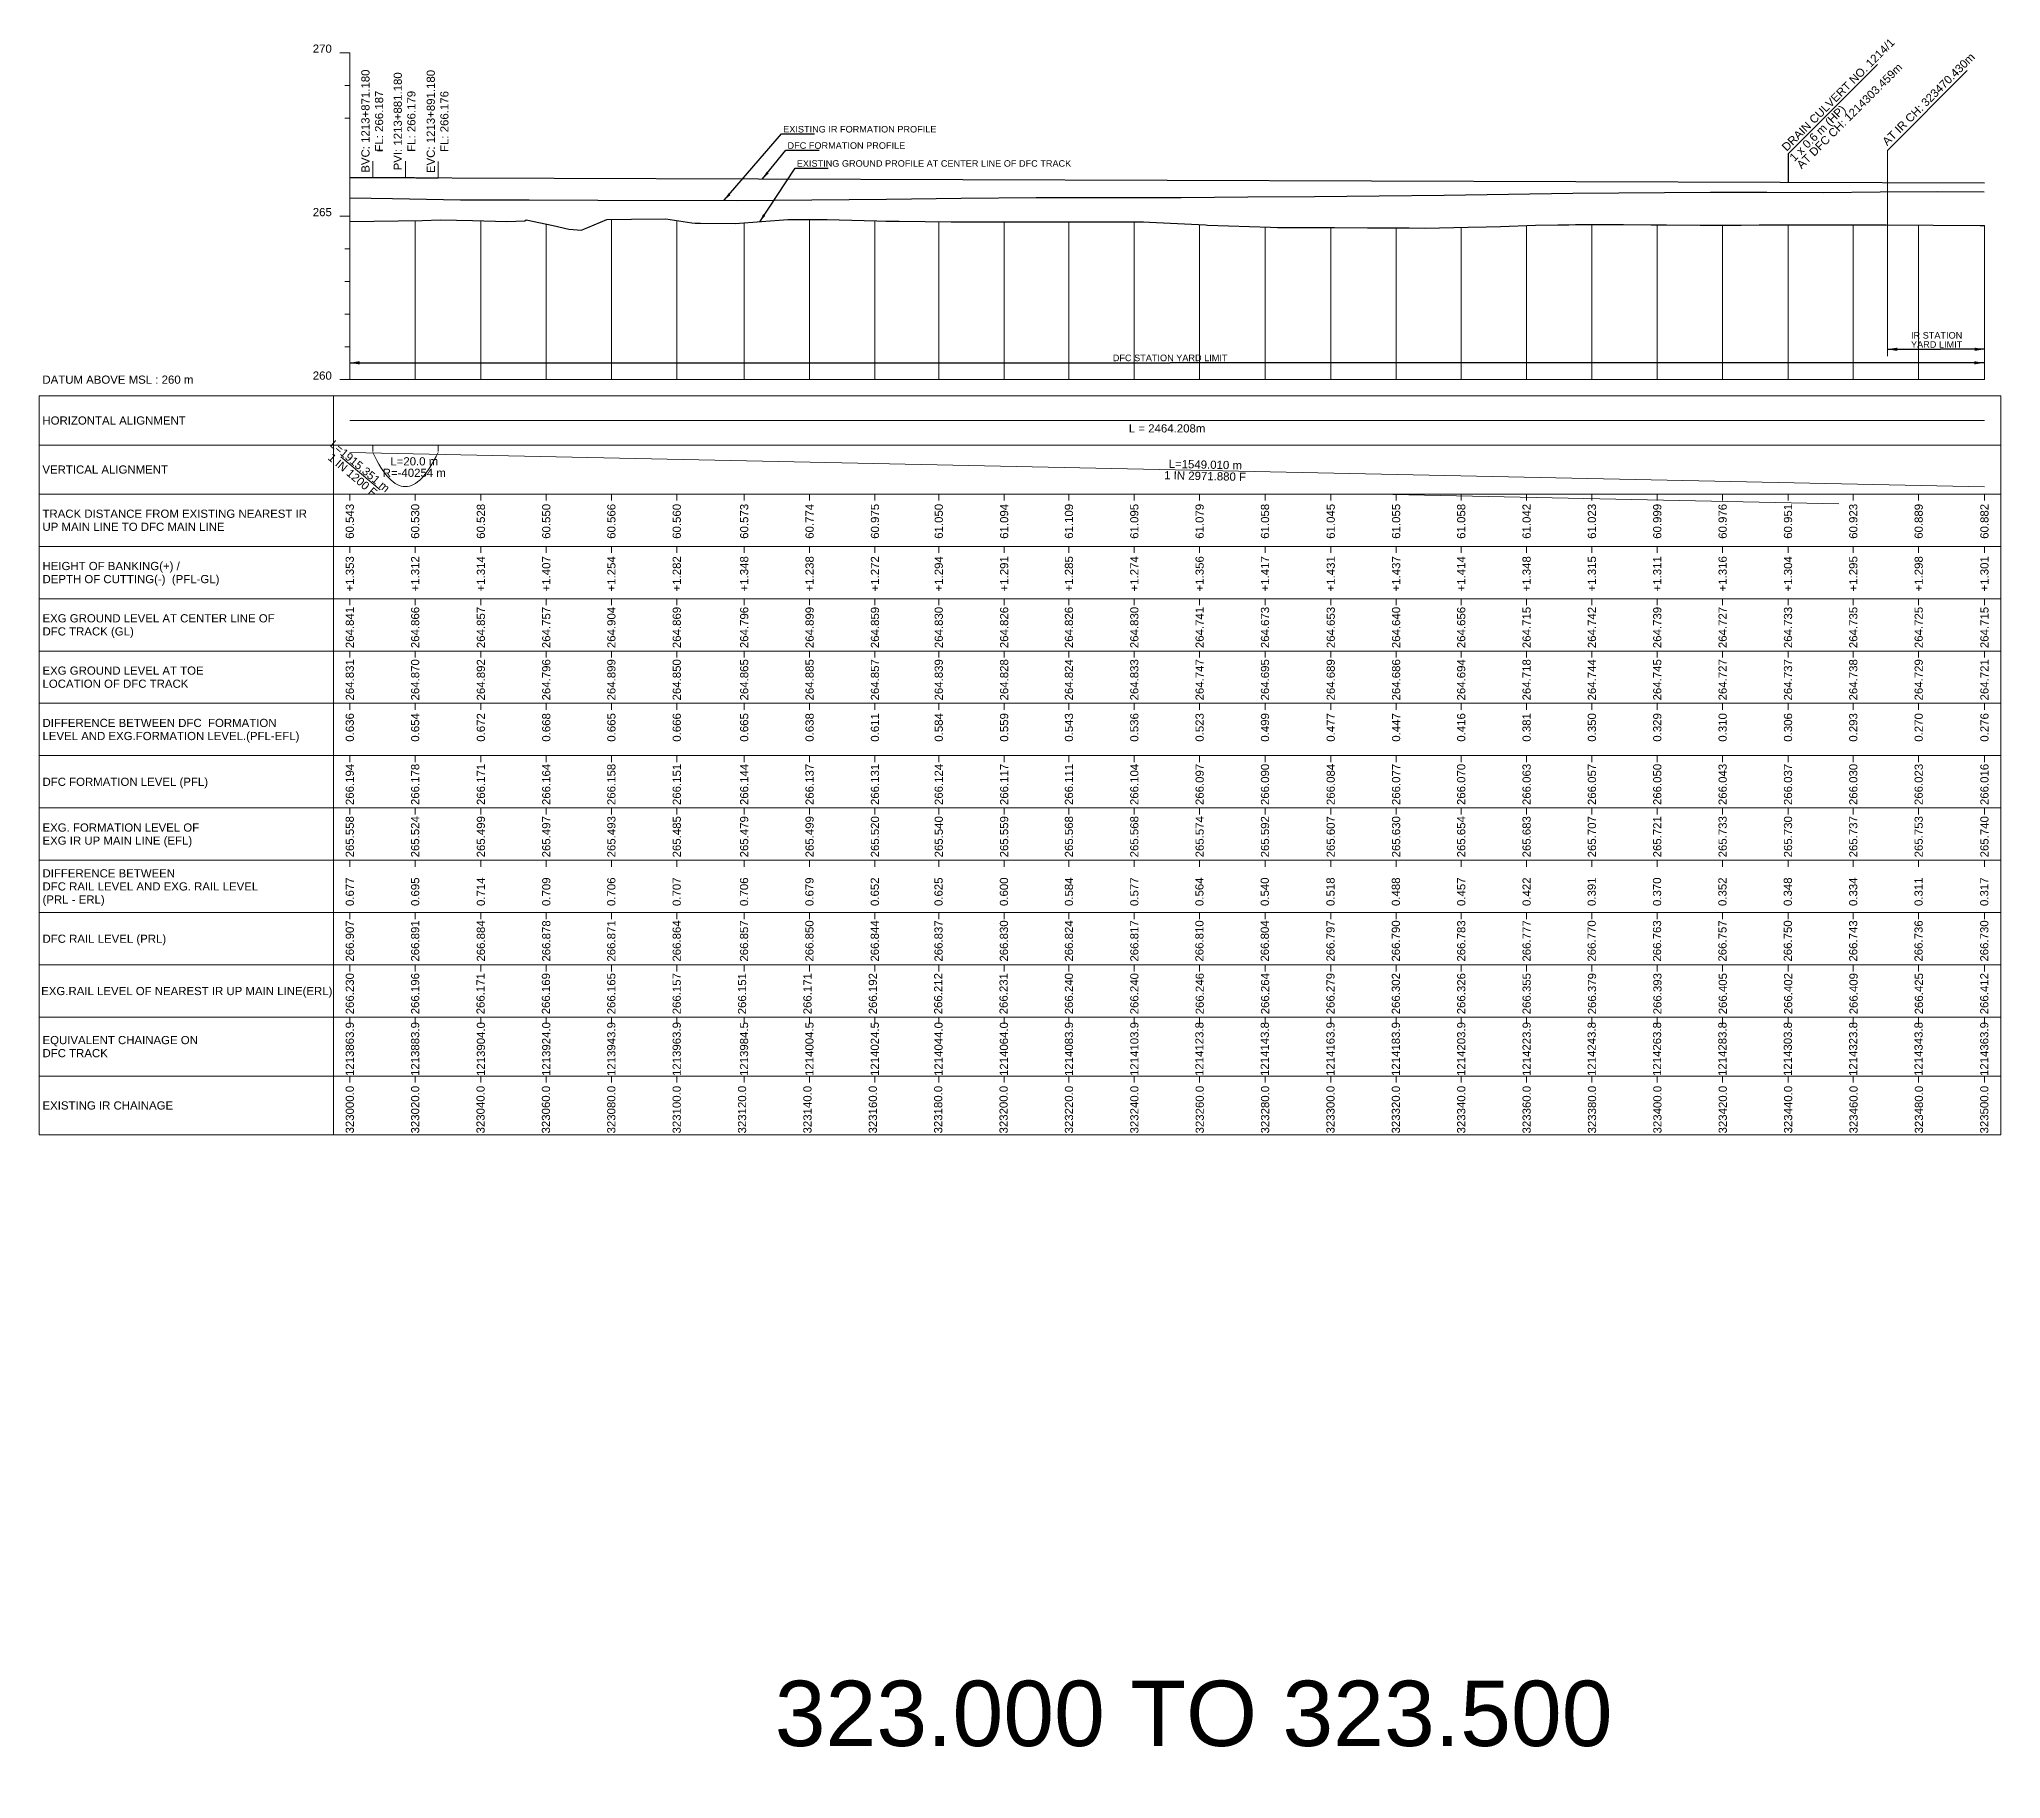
# Model space of a CAD drawing. Header units: metres. Extents: x 2905 to 23505, y -2719 to -1879.
# Drawn here: x 7905 to 8505, y -2428 to -1896 of the extents above; entities that cross this region are included whole.
import ezdxf
from ezdxf.enums import TextEntityAlignment as Align

# ---------------------------------------------------------------- set-up
doc = ezdxf.new("R2010")
doc.units = ezdxf.units.M
doc.header["$MEASUREMENT"] = 0
for name, color, linetype, lineweight in [('C-PROF-LABL-DG', 1, 'Continuous', 25), ('LS BVC-PVI-EVC TEXT', 10, 'Continuous', 0), ('LS CUT FILL', 10, 'Continuous', 0), ('LS DATUM', 7, 'Continuous', 0), ('LS DATUM X', 7, 'Continuous', 0), ('LS DATUM Y', 7, 'Continuous', 0), ('LS DIFF. EXG.RL & PRO. RL', 10, 'Continuous', 0), ('LS DIFF. PFL & EFL', 10, 'Continuous', 0), ('LS EXG FL', 7, 'Continuous', 0), ('LS EXG GL', 7, 'Continuous', 0), ('LS EXG GL AT PRO TOE', 7, 'Continuous', 0), ('LS EXG IR CH', 7, 'Continuous', 0), ('LS EXG RL', 7, 'Continuous', 0), ('LS EXG. FL', 7, 'Continuous', 0), ('LS EXG. GL', 7, 'Continuous', 0), ('LS EXG. GL AT PRO. TOE', 7, 'Continuous', 0), ('LS EXG. IR CH', 7, 'Continuous', 0), ('LS EXG. RL', 7, 'Continuous', 0), ('LS FRAME', 7, 'Continuous', 0), ('LS HORIZONTAL ALIGNMENT', 10, 'Continuous', 0), ('LS PFL-EFL', 10, 'Continuous', 0), ('LS PRL-ERL', 10, 'Continuous', 0), ('LS PRO FL', 10, 'Continuous', 0), ('LS PRO. CUT & FILL', 10, 'Continuous', 0), ('LS PRO. DFCC CH', 10, 'Continuous', 0), ('LS PRO. FL', 10, 'Continuous', 0), ('LS PRO. RL', 10, 'Continuous', 0), ('LS PROFILE EXG FL', 7, 'Continuous', 25), ('LS PROFILE EXG GL', 7, 'Continuous', 30), ('LS PROFILE PRO FL', 1, 'Continuous', 30), ('LS TICKS', 7, 'Continuous', 0), ('LS TRACK CENTER', 10, 'Continuous', 0), ("LS TRACK CENTER's", 10, 'Continuous', 0), ('LS VERTICAL ALIGNMENT', 10, 'Continuous', 0), ('Profile Grid', 7, 'Continuous', 0)]:
    doc.layers.add(name, color=color, linetype=linetype, lineweight=lineweight)
for name, color, linetype in [('LS DRAIN CULVERT', 10, 'Continuous'), ('ref text', 3, 'Continuous'), ('STATION YARD LIMIT IN LS', 7, 'Continuous')]:
    doc.layers.add(name, color=color, linetype=linetype)
doc.styles.add('Arial', font='arial.ttf')
doc.styles.get("Standard").update_dxf_attribs({"font": 'arial.ttf'})
doc.styles.add('Style-Arial', font='arial.ttf')
doc.styles.add('StyleArial', font='arial.ttf')
doc.dimstyles.get("Standard").update_dxf_attribs({"dimtxt": 5, "dimasz": 0.18, "dimexe": 0.18, "dimexo": 0.0625, "dimgap": 0.09, "dimtad": 0, "dimtih": 1, "dimtoh": 1, "dimdec": 4, "dimzin": 0, "dimdsep": 46, "dimtxsty": 'Standard', "dimcen": 0.09, "dimadec": 0, "dimazin": 0, "dimtfac": 1, "dimtdec": 4, "dimtofl": 0, "dimtmove": 0, "dimatfit": 3, "dimfxl": 1, "dimtolj": 1, "dimtzin": 0, "dimarcsym": 0})

msp = doc.modelspace()

# ---------------------------------------------------------------- texts
at = {"layer": 'C-PROF-LABL-DG', "color": 1, "linetype": 'Continuous', "lineweight": 25, "char_height": 2.5, "attachment_point": 5, "rotation": 90, "style": 'Arial'}
for s, insert in [('BVC: 1213+871.180\\PFL: 266.187', (8006.89, -1920.92)), ('PVI: 1213+881.180\\PFL: 266.179', (8016.77, -1920.99)), ('EVC: 1213+891.180\\PFL: 266.176', (8026.87, -1921.04))]:
    msp.add_mtext(s, dxfattribs=dict(at, insert=insert))
at = {"layer": 'LS CUT FILL', "color": 1, "lineweight": 0, "style": 'Style-Arial'}
for s, p in [('+1.353', (8000, -2054)), ('+1.312', (8020, -2054)), ('+1.314', (8040.1, -2054)), ('+1.407', (8060.1, -2054)), ('+1.254', (8080.02, -2054)), ('+1.282', (8100.02, -2054)), ('+1.348', (8120.65, -2054)), ('+1.238', (8140.65, -2054)), ('+1.272', (8160.65, -2054)), ('+1.294', (8180.17, -2054)), ('+1.291', (8200.17, -2054)), ('+1.285', (8219.99, -2054)), ('+1.274', (8239.99, -2054)), ('+1.356', (8259.97, -2054)), ('+1.417', (8279.97, -2054)), ('+1.431', (8300.07, -2054)), ('+1.437', (8320.07, -2054)), ('+1.414', (8339.99, -2054)), ('+1.348', (8359.99, -2054)), ('+1.315', (8379.96, -2054)), ('+1.311', (8399.96, -2054)), ('+1.316', (8419.96, -2054)), ('+1.304', (8439.96, -2054)), ('+1.295', (8459.93, -2054)), ('+1.298', (8479.93, -2054)), ('+1.301', (8500.05, -2054))]:
    msp.add_text(s, height=2.5, rotation=90, dxfattribs=at).set_placement(p, align=Align.MIDDLE_RIGHT)
at = {"layer": 'LS DATUM', "color": 7, "style": 'StyleArial'}
msp.add_text('DATUM ABOVE MSL : 260 m', height=2.5, rotation=0.00003, dxfattribs=at).set_placement((7905.97, -2000), align=Align.MIDDLE_LEFT)
at = {"layer": 'LS DATUM Y', "color": 7, "lineweight": 0, "style": 'Style-Arial'}
for s, p in [('270', (7994.5, -1900)), ('270', (7994.5, -1900)), ('265', (7994.5, -1950)), ('260', (7994.5, -2000))]:
    msp.add_text(s, height=2.5, dxfattribs=at).set_placement(p, align=Align.RIGHT)
at = {"layer": 'LS DIFF. EXG.RL & PRO. RL', "color": 10, "style": 'StyleArial'}
for s, p in [('DIFFERENCE BETWEEN ', (7906, -2151)), ('DFC RAIL LEVEL AND EXG. RAIL LEVEL ', (7906, -2155)), ('(PRL - ERL)', (7906, -2159))]:
    msp.add_text(s, height=2.5, rotation=0.00003, dxfattribs=at).set_placement(p, align=Align.MIDDLE_LEFT)
at = {"layer": 'LS DIFF. PFL & EFL', "color": 10, "style": 'StyleArial'}
for s, p in [('DIFFERENCE BETWEEN DFC  FORMATION ', (7906, -2105)), ('LEVEL AND EXG.FORMATION LEVEL.(PFL-EFL)', (7906, -2109))]:
    msp.add_text(s, height=2.5, rotation=0.00003, dxfattribs=at).set_placement(p, align=Align.MIDDLE_LEFT)
at = {"layer": 'LS DRAIN CULVERT'}
for s, p in [('DRAIN CULVERT NO. 1214/1', (8439.58, -1930.3)), ('AT DFC CH: 1214303.459m', (8444.13, -1935.73)), ('1 x 0.6 m (HP)', (8441.93, -1933.44))]:
    msp.add_text(s, height=2.5, rotation=44.95988, dxfattribs=at).set_placement(p)
at = {"layer": 'LS EXG FL', "style": 'StyleArial'}
for s, p in [('EXG. FORMATION LEVEL OF', (7906, -2137)), ('EXG IR UP MAIN LINE (EFL)', (7906, -2141))]:
    msp.add_text(s, height=2.5, rotation=0.00003, dxfattribs=at).set_placement(p, align=Align.MIDDLE_LEFT)
at = {"layer": 'LS EXG GL', "lineweight": 0, "style": 'Style-Arial'}
for s, p in [('264.841', (8000, -2069.5)), ('264.866', (8020, -2069.5)), ('264.857', (8040.1, -2069.5)), ('264.757', (8060.1, -2069.5)), ('264.904', (8080.02, -2069.5)), ('264.869', (8100.02, -2069.5)), ('264.796', (8120.65, -2069.5)), ('264.899', (8140.65, -2069.5)), ('264.859', (8160.65, -2069.5)), ('264.830', (8180.17, -2069.5)), ('264.826', (8200.17, -2069.5)), ('264.826', (8219.99, -2069.5)), ('264.830', (8239.99, -2069.5)), ('264.741', (8259.97, -2069.5)), ('264.673', (8279.97, -2069.5)), ('264.653', (8300.07, -2069.5)), ('264.640', (8320.07, -2069.5)), ('264.656', (8339.99, -2069.5)), ('264.715', (8359.99, -2069.5)), ('264.742', (8379.96, -2069.5)), ('264.739', (8399.96, -2069.5)), ('264.727', (8419.96, -2069.5)), ('264.733', (8439.96, -2069.5)), ('264.735', (8459.93, -2069.5)), ('264.725', (8479.93, -2069.5)), ('264.715', (8500.05, -2069.5))]:
    msp.add_text(s, height=2.5, rotation=90, dxfattribs=at).set_placement(p, align=Align.MIDDLE_RIGHT)
at = {"layer": 'LS EXG GL AT PRO TOE', "color": 7, "style": 'StyleArial'}
for s, p in [('EXG GROUND LEVEL AT TOE', (7906, -2089)), ('LOCATION OF DFC TRACK', (7906, -2093))]:
    msp.add_text(s, height=2.5, rotation=0.00003, dxfattribs=at).set_placement(p, align=Align.MIDDLE_LEFT)
at = {"layer": 'LS EXG IR CH', "style": 'Style-Arial'}
for s, p in [('323000.0', (8000, -2216)), ('323020.0', (8020, -2216)), ('323040.0', (8040, -2216)), ('323060.0', (8060, -2216)), ('323080.0', (8080, -2216)), ('323100.0', (8100, -2216)), ('323120.0', (8120, -2216)), ('323140.0', (8140, -2216)), ('323160.0', (8160, -2216)), ('323180.0', (8180, -2216)), ('323200.0', (8200, -2216)), ('323220.0', (8220, -2216)), ('323240.0', (8240, -2216)), ('323260.0', (8260, -2216)), ('323280.0', (8280, -2216)), ('323300.0', (8300, -2216)), ('323320.0', (8320, -2216)), ('323340.0', (8340, -2216)), ('323360.0', (8360, -2216)), ('323380.0', (8380, -2216)), ('323400.0', (8400, -2216)), ('323420.0', (8420, -2216)), ('323440.0', (8440, -2216)), ('323460.0', (8460, -2216)), ('323480.0', (8480, -2216)), ('323500.0', (8500, -2216))]:
    msp.add_text(s, height=2.5, rotation=90, dxfattribs=at).set_placement(p, align=Align.MIDDLE_RIGHT)
at = {"layer": 'LS EXG RL', "style": 'Style-Arial'}
for s, p in [('266.230', (8000, -2181.5)), ('266.196', (8020, -2181.5)), ('266.171', (8040, -2181.5)), ('266.169', (8060, -2181.5)), ('266.165', (8080, -2181.5)), ('266.157', (8100, -2181.5)), ('266.151', (8120, -2181.5)), ('266.171', (8140, -2181.5)), ('266.192', (8160, -2181.5)), ('266.212', (8180, -2181.5)), ('266.231', (8200, -2181.5)), ('266.240', (8220, -2181.5)), ('266.240', (8240, -2181.5)), ('266.246', (8260, -2181.5)), ('266.264', (8280, -2181.5)), ('266.279', (8300, -2181.5)), ('266.302', (8320, -2181.5)), ('266.326', (8340, -2181.5)), ('266.355', (8360, -2181.5)), ('266.379', (8380, -2181.5)), ('266.393', (8400, -2181.5)), ('266.405', (8420, -2181.5)), ('266.402', (8440, -2181.5)), ('266.409', (8460, -2181.5)), ('266.425', (8480, -2181.5)), ('266.412', (8500, -2181.5))]:
    msp.add_text(s, height=2.5, rotation=90, dxfattribs=at).set_placement(p, align=Align.MIDDLE_RIGHT)
at = {"layer": 'LS EXG. FL'}
for s, p in [('265.558', (8000, -2133.5)), ('265.524', (8020, -2133.5)), ('265.499', (8040.1, -2133.5)), ('265.497', (8060.1, -2133.5)), ('265.493', (8080.02, -2133.5)), ('265.485', (8100.02, -2133.5)), ('265.479', (8120.65, -2133.5)), ('265.499', (8140.65, -2133.5)), ('265.520', (8160.65, -2133.5)), ('265.540', (8180.17, -2133.5)), ('265.559', (8200.17, -2133.5)), ('265.568', (8219.99, -2133.5)), ('265.568', (8239.99, -2133.5)), ('265.574', (8259.97, -2133.5)), ('265.592', (8279.97, -2133.5)), ('265.607', (8300.07, -2133.5)), ('265.630', (8320.07, -2133.5)), ('265.654', (8339.99, -2133.5)), ('265.683', (8359.99, -2133.5)), ('265.707', (8379.96, -2133.5)), ('265.721', (8399.96, -2133.5)), ('265.733', (8419.96, -2133.5)), ('265.730', (8439.96, -2133.5)), ('265.737', (8459.93, -2133.5)), ('265.753', (8479.93, -2133.5)), ('265.740', (8500.05, -2133.5))]:
    msp.add_text(s, height=2.5, rotation=90, dxfattribs=at).set_placement(p, align=Align.MIDDLE_RIGHT)
at = {"layer": 'LS EXG. GL', "color": 7, "style": 'StyleArial'}
for s, p in [('EXG GROUND LEVEL AT CENTER LINE OF ', (7906, -2073)), ('DFC TRACK (GL)', (7906, -2077))]:
    msp.add_text(s, height=2.5, rotation=0.00003, dxfattribs=at).set_placement(p, align=Align.MIDDLE_LEFT)
at = {"layer": 'LS EXG. GL AT PRO. TOE'}
for s, p in [('264.831', (8000, -2085.5)), ('264.870', (8020, -2085.5)), ('264.892', (8040.1, -2085.5)), ('264.796', (8060.1, -2085.5)), ('264.899', (8080.02, -2085.5)), ('264.850', (8100.02, -2085.5)), ('264.865', (8120.65, -2085.5)), ('264.885', (8140.65, -2085.5)), ('264.857', (8160.65, -2085.5)), ('264.839', (8180.17, -2085.5)), ('264.828', (8200.17, -2085.5)), ('264.824', (8219.99, -2085.5)), ('264.833', (8239.99, -2085.5)), ('264.747', (8259.97, -2085.5)), ('264.695', (8279.97, -2085.5)), ('264.689', (8300.07, -2085.5)), ('264.686', (8320.07, -2085.5)), ('264.694', (8339.99, -2085.5)), ('264.718', (8359.99, -2085.5)), ('264.744', (8379.96, -2085.5)), ('264.745', (8399.96, -2085.5)), ('264.727', (8419.96, -2085.5)), ('264.737', (8439.96, -2085.5)), ('264.738', (8459.93, -2085.5)), ('264.729', (8479.93, -2085.5)), ('264.721', (8500.05, -2085.5))]:
    msp.add_text(s, height=2.5, rotation=90, dxfattribs=at).set_placement(p, align=Align.MIDDLE_RIGHT)
at = {"layer": 'LS EXG. IR CH', "style": 'StyleArial'}
msp.add_text('EXISTING IR CHAINAGE', height=2.5, rotation=0.00003, dxfattribs=at).set_placement((7906, -2222), align=Align.MIDDLE_LEFT)
at = {"layer": 'LS EXG. RL', "style": 'StyleArial'}
msp.add_text('EXG.RAIL LEVEL OF NEAREST IR UP MAIN LINE(ERL)', height=2.5, rotation=0.00003, dxfattribs=at).set_placement((7905.61, -2187), align=Align.MIDDLE_LEFT)
at = {"layer": 'LS HORIZONTAL ALIGNMENT', "style": 'StyleArial'}
msp.add_text('HORIZONTAL ALIGNMENT', height=2.5, rotation=0.00003, dxfattribs=at).set_placement((7905.97, -2012.5), align=Align.MIDDLE_LEFT)
at = {"layer": 'LS HORIZONTAL ALIGNMENT', "lineweight": 0, "insert": (8250.02, -2014.92), "char_height": 2.5, "attachment_point": 5, "line_spacing_factor": 0.6, "style": 'Style-Arial'}
msp.add_mtext('L = 2464.208m', dxfattribs=at)
at = {"layer": 'LS PFL-EFL'}
for s, p in [('0.636', (8000, -2102)), ('0.654', (8020, -2102)), ('0.672', (8040.1, -2102)), ('0.668', (8060.1, -2102)), ('0.665', (8080.02, -2102)), ('0.666', (8100.02, -2102)), ('0.665', (8120.65, -2102)), ('0.638', (8140.65, -2102)), ('0.611', (8160.65, -2102)), ('0.584', (8180.17, -2102)), ('0.559', (8200.17, -2102)), ('0.543', (8219.99, -2102)), ('0.536', (8239.99, -2102)), ('0.523', (8259.97, -2102)), ('0.499', (8279.97, -2102)), ('0.477', (8300.07, -2102)), ('0.447', (8320.07, -2102)), ('0.416', (8339.99, -2102)), ('0.381', (8359.99, -2102)), ('0.350', (8379.96, -2102)), ('0.329', (8399.96, -2102)), ('0.310', (8419.96, -2102)), ('0.306', (8439.96, -2102)), ('0.293', (8459.93, -2102)), ('0.270', (8479.93, -2102)), ('0.276', (8500.05, -2102))]:
    msp.add_text(s, height=2.5, rotation=90, dxfattribs=at).set_placement(p, align=Align.MIDDLE_RIGHT)
at = {"layer": 'LS PRL-ERL'}
for s, p in [('0.677', (8001.25, -2161)), ('0.695', (8021.25, -2161)), ('0.714', (8041.35, -2161)), ('0.709', (8061.35, -2161)), ('0.706', (8081.25, -2161)), ('0.707', (8101.25, -2161)), ('0.706', (8121.85, -2161)), ('0.679', (8141.85, -2161)), ('0.652', (8161.85, -2161)), ('0.625', (8181.35, -2161)), ('0.600', (8201.35, -2161)), ('0.584', (8221.25, -2161)), ('0.577', (8241.25, -2161)), ('0.564', (8261.15, -2161)), ('0.540', (8281.15, -2161)), ('0.518', (8301.25, -2161)), ('0.488', (8321.25, -2161)), ('0.457', (8341.25, -2161)), ('0.422', (8361.25, -2161)), ('0.391', (8381.15, -2161)), ('0.370', (8401.15, -2161)), ('0.352', (8421.15, -2161)), ('0.348', (8441.15, -2161)), ('0.334', (8461.15, -2161)), ('0.311', (8481.15, -2161)), ('0.317', (8501.25, -2161))]:
    msp.add_text(s, height=2.5, rotation=90, dxfattribs=at).set_placement(p)
at = {"layer": 'LS PRO FL', "color": 1, "lineweight": 0, "style": 'Style-Arial'}
for s, p in [('266.194', (8000, -2117.5)), ('266.178', (8020, -2117.5)), ('266.171', (8040.1, -2117.5)), ('266.164', (8060.1, -2117.5)), ('266.158', (8080.02, -2117.5)), ('266.151', (8100.02, -2117.5)), ('266.144', (8120.65, -2117.5)), ('266.137', (8140.65, -2117.5)), ('266.131', (8160.65, -2117.5)), ('266.124', (8180.17, -2117.5)), ('266.117', (8200.17, -2117.5)), ('266.111', (8219.99, -2117.5)), ('266.104', (8239.99, -2117.5)), ('266.097', (8259.97, -2117.5)), ('266.090', (8279.97, -2117.5)), ('266.084', (8300.07, -2117.5)), ('266.077', (8320.07, -2117.5)), ('266.070', (8339.99, -2117.5)), ('266.063', (8359.99, -2117.5)), ('266.057', (8379.96, -2117.5)), ('266.050', (8399.96, -2117.5)), ('266.043', (8419.96, -2117.5)), ('266.037', (8439.96, -2117.5)), ('266.030', (8459.93, -2117.5)), ('266.023', (8479.93, -2117.5)), ('266.016', (8500.05, -2117.5))]:
    msp.add_text(s, height=2.5, rotation=90, dxfattribs=at).set_placement(p, align=Align.MIDDLE_RIGHT)
at = {"layer": 'LS PRO. CUT & FILL', "color": 10, "style": 'StyleArial'}
for s, p in [('HEIGHT OF BANKING(+) /', (7906, -2057)), ('DEPTH OF CUTTING(-)  (PFL-GL)', (7906, -2061))]:
    msp.add_text(s, height=2.5, rotation=0.00003, dxfattribs=at).set_placement(p, align=Align.MIDDLE_LEFT)
at = {"layer": 'LS PRO. DFCC CH', "color": 10, "style": 'Style-Arial'}
for s, p in [('EQUIVALENT CHAINAGE ON ', (7906, -2202)), ('DFC TRACK', (7906, -2206))]:
    msp.add_text(s, height=2.5, rotation=0.00003, dxfattribs=at).set_placement(p, align=Align.MIDDLE_LEFT)
at = {"layer": 'LS PRO. DFCC CH'}
for s, p in [('1213863.9', (8001.25, -2213)), ('1213883.9', (8021.25, -2213)), ('1213904.0', (8041.35, -2213)), ('1213924.0', (8061.35, -2213)), ('1213943.9', (8081.25, -2213)), ('1213963.9', (8101.25, -2213)), ('1213984.5', (8121.85, -2213)), ('1214004.5', (8141.85, -2213)), ('1214024.5', (8161.85, -2213)), ('1214044.0', (8181.35, -2213)), ('1214064.0', (8201.35, -2213)), ('1214083.9', (8221.25, -2213)), ('1214103.9', (8241.25, -2213)), ('1214123.8', (8261.15, -2213)), ('1214143.8', (8281.15, -2213)), ('1214163.9', (8301.25, -2213)), ('1214183.9', (8321.25, -2213)), ('1214203.9', (8341.25, -2213)), ('1214223.9', (8361.25, -2213)), ('1214243.8', (8381.15, -2213)), ('1214263.8', (8401.15, -2213)), ('1214283.8', (8421.15, -2213)), ('1214303.8', (8441.15, -2213)), ('1214323.8', (8461.15, -2213)), ('1214343.8', (8481.15, -2213)), ('1214363.9', (8501.25, -2213))]:
    msp.add_text(s, height=2.5, rotation=90, dxfattribs=at).set_placement(p)
at = {"layer": 'LS PRO. FL', "color": 10, "style": 'StyleArial'}
msp.add_text('DFC FORMATION LEVEL (PFL) ', height=2.5, rotation=0.00003, dxfattribs=at).set_placement((7906, -2123), align=Align.MIDDLE_LEFT)
at = {"layer": 'LS PRO. RL'}
for s, p in [('266.907', (8001.25, -2178)), ('266.891', (8021.25, -2178)), ('266.884', (8041.35, -2178)), ('266.878', (8061.35, -2178)), ('266.871', (8081.25, -2178)), ('266.864', (8101.25, -2178)), ('266.857', (8121.85, -2178)), ('266.850', (8141.85, -2178)), ('266.844', (8161.85, -2178)), ('266.837', (8181.35, -2178)), ('266.830', (8201.35, -2178)), ('266.824', (8221.25, -2178)), ('266.817', (8241.25, -2178)), ('266.810', (8261.15, -2178)), ('266.804', (8281.15, -2178)), ('266.797', (8301.25, -2178)), ('266.790', (8321.25, -2178)), ('266.783', (8341.25, -2178)), ('266.777', (8361.25, -2178)), ('266.770', (8381.15, -2178)), ('266.763', (8401.15, -2178)), ('266.757', (8421.15, -2178)), ('266.750', (8441.15, -2178)), ('266.743', (8461.15, -2178)), ('266.736', (8481.15, -2178)), ('266.730', (8501.25, -2178))]:
    msp.add_text(s, height=2.5, rotation=90, dxfattribs=at).set_placement(p)
at = {"layer": 'LS PRO. RL', "color": 10, "style": 'StyleArial'}
msp.add_text('DFC RAIL LEVEL (PRL)', height=2.5, rotation=0.00003, dxfattribs=at).set_placement((7906, -2171), align=Align.MIDDLE_LEFT)
at = {"layer": 'LS PROFILE EXG FL', "color": 7, "linetype": 'Continuous', "lineweight": 0, "style": 'Style-Arial'}
msp.add_text('EXISTING IR FORMATION PROFILE', height=2, dxfattribs=at).set_placement((8132.58, -1924.4))
at = {"layer": 'LS PROFILE EXG GL', "color": 7, "lineweight": 0, "style": 'Style-Arial'}
msp.add_text('EXISTING GROUND PROFILE AT CENTER LINE OF DFC TRACK', height=2, dxfattribs=at).set_placement((8136.73, -1934.87, 0))
at = {"layer": 'LS PROFILE PRO FL', "style": 'Style-Arial'}
msp.add_text(' DFC FORMATION PROFILE', height=2, dxfattribs=at).set_placement((8133.13, -1929.39, 0))
at = {"layer": 'LS TRACK CENTER'}
for s, p in [('60.543', (8000, -2038)), ('60.530', (8020, -2038)), ('60.528', (8040.1, -2038)), ('60.550', (8060.1, -2038)), ('60.566', (8080.02, -2038)), ('60.560', (8100.02, -2038)), ('60.573', (8120.65, -2038)), ('60.774', (8140.65, -2038)), ('60.975', (8160.65, -2038)), ('61.050', (8180.17, -2038)), ('61.094', (8200.17, -2038)), ('61.109', (8219.99, -2038)), ('61.095', (8239.99, -2038)), ('61.079', (8259.97, -2038)), ('61.058', (8279.97, -2038)), ('61.045', (8300.07, -2038)), ('61.055', (8320.07, -2038)), ('61.058', (8339.99, -2038)), ('61.042', (8359.99, -2038)), ('61.023', (8379.96, -2038)), ('60.999', (8399.96, -2038)), ('60.976', (8419.96, -2038)), ('60.951', (8439.96, -2038)), ('60.923', (8459.93, -2038)), ('60.889', (8479.93, -2038)), ('60.882', (8500.05, -2038))]:
    msp.add_text(s, height=2.5, rotation=90, dxfattribs=at).set_placement(p, align=Align.MIDDLE_RIGHT)
at = {"layer": "LS TRACK CENTER's", "color": 10, "style": 'StyleArial'}
for s, p in [('TRACK DISTANCE FROM EXISTING NEAREST IR ', (7906, -2041)), ('UP MAIN LINE TO DFC MAIN LINE', (7906, -2045))]:
    msp.add_text(s, height=2.5, rotation=0.00003, dxfattribs=at).set_placement(p, align=Align.MIDDLE_LEFT)
at = {"layer": 'LS VERTICAL ALIGNMENT', "style": 'StyleArial'}
msp.add_text('VERTICAL ALIGNMENT', height=2.5, rotation=0.00003, dxfattribs=at).set_placement((7905.97, -2027.5), align=Align.MIDDLE_LEFT)
at = {"layer": 'LS VERTICAL ALIGNMENT', "lineweight": 0, "char_height": 2.5, "attachment_point": 5, "line_spacing_factor": 0.84, "style": 'Style-Arial'}
for s, insert, rotation in [('L=1915.351 m\\P1 IN 1200 F', (8002, -2027.82), 319.94497), ('L=1549.010 m\\P1 IN 2971.880 F', (8261.68, -2027.74), 358.79708)]:
    msp.add_mtext(s, dxfattribs=dict(at, insert=insert, rotation=rotation))
at = {"layer": 'LS VERTICAL ALIGNMENT', "lineweight": 0, "insert": (8019.73, -2026.75), "char_height": 2.5, "attachment_point": 5, "line_spacing_factor": 0.84, "style": 'Style-Arial'}
msp.add_mtext('L=20.0 m\\PR=-40254 m', dxfattribs=at)
at = {"layer": 'ref text', "color": 3, "insert": (8130, -2418.23), "char_height": 20, "width": 256.3165, "attachment_point": 7, "bg_fill": 3, "box_fill_scale": 1.5, "bg_fill_color": 256, "bg_fill_transparency": 0}
msp.add_mtext('323.000 TO 323.500', dxfattribs=at)
at = {"layer": 'STATION YARD LIMIT IN LS', "lineweight": 15, "style": 'StyleArial'}
msp.add_text('AT IR CH: 323470.430m', height=2.5, rotation=45, dxfattribs=at).set_placement((8470.3, -1928.59))
at = {"layer": 'STATION YARD LIMIT IN LS', "lineweight": 15, "insert": (8485.43, -1987.84), "char_height": 2, "width": 19.8716, "attachment_point": 5, "rotation": 0.00003, "line_spacing_factor": 0.84, "style": 'Style-Arial'}
msp.add_mtext('IR STATION YARD LIMIT', dxfattribs=at)
at = {"layer": 'STATION YARD LIMIT IN LS', "color": 10, "lineweight": 15, "insert": (8250.95, -1993.36), "char_height": 2, "attachment_point": 5, "rotation": 0.00003, "line_spacing_factor": 0.84, "style": 'Style-Arial'}
msp.add_mtext('DFC STATION YARD LIMIT', dxfattribs=at)

# ---------------------------------------------------------------- linework, layer by layer
at = {"layer": 'LS BVC-PVI-EVC TEXT'}
for p, q in [((8007, -1938.13), (8007, -1933.13)), ((8017, -1938.21), (8017, -1933.21)), ((8027, -1938.24), (8027, -1933.24))]:
    msp.add_line(p, q, dxfattribs=at)
at = {"layer": 'LS DATUM X', "color": 7, "linetype": 'Continuous', "lineweight": 0}
msp.add_line((8000, -2000), (8500.05, -2000), dxfattribs=at)
at = {"layer": 'LS DATUM Y', "color": 7, "linetype": 'Continuous', "lineweight": 0}
for p, q in [((7997, -1900), (8000, -1900)), ((7997, -1900), (8000, -1900)), ((8000, -2000), (8000, -1900)), ((7998.5, -1910), (8000, -1910)), ((7998.5, -1920), (8000, -1920)), ((8008.5, -1930.03), (8010, -1930.03)), ((7997, -1950), (8000, -1950)), ((7998.5, -1960), (8000, -1960)), ((7998.5, -1970), (8000, -1970)), ((7998.5, -1980), (8000, -1980)), ((7998.5, -1990), (8000, -1990)), ((7997, -2000), (8000, -2000))]:
    msp.add_line(p, q, dxfattribs=at)
at = {"layer": 'LS DRAIN CULVERT'}
msp.add_lwpolyline([(8467.29, -1903.57), (8439.96, -1930.9), (8439.96, -1939.63)], dxfattribs=at)
at = {"layer": 'LS FRAME'}
for points in [[(7995, -2231), (7905, -2231), (7905, -2005)], [(7905, -2005), (7995, -2005)], [(7995, -2020), (7905, -2020)], [(7995, -2035), (7905, -2035)], [(7995, -2051), (7905, -2051)], [(7905, -2051), (7995, -2051)], [(7995, -2067), (7905, -2067)], [(7905, -2067), (7995, -2067)], [(7995, -2083), (7905, -2083)], [(7905, -2083), (7995, -2083)], [(7995, -2099), (7905, -2099)], [(7995, -2115), (7905, -2115)], [(7905, -2115), (7995, -2115)], [(7995, -2131), (7905, -2131)], [(7905, -2131), (7995, -2131)], [(7995, -2147), (7905, -2147)], [(7905, -2147), (7995, -2147)], [(7995, -2163), (7905, -2163)], [(7905, -2163), (7995, -2163)], [(7995, -2179), (7905, -2179)], [(7995, -2195), (7905, -2195)], [(7995, -2213), (7905, -2213)]]:
    msp.add_lwpolyline(points, dxfattribs=at)
at = {"layer": 'LS FRAME', "color": 7, "linetype": 'Continuous', "lineweight": 0, "flags": 128}
for points in [[(7995, -2020), (8505.05, -2020), (8505.05, -2005), (7995, -2005), (7995, -2020)], [(7995, -2035), (8505.05, -2035), (8505.05, -2020), (7995, -2020), (7995, -2035)], [(7995, -2051), (8505.05, -2051), (8505.05, -2035), (7995, -2035), (7995, -2051)], [(7995, -2067), (8505.05, -2067), (8505.05, -2051), (7995, -2051), (7995, -2067)], [(7995, -2083), (8505.05, -2083), (8505.05, -2067), (7995, -2067), (7995, -2083)], [(7995, -2099), (8505.05, -2099), (8505.05, -2083), (7995, -2083), (7995, -2099)], [(7995, -2115), (8505.05, -2115), (8505.05, -2099), (7995, -2099), (7995, -2115)], [(7995, -2131), (8505.05, -2131), (8505.05, -2115), (7995, -2115), (7995, -2131)], [(7995, -2147), (8505.05, -2147), (8505.05, -2131), (7995, -2131), (7995, -2147)], [(7995, -2163), (8505.05, -2163), (8505.05, -2147), (7995, -2147), (7995, -2163)], [(7995, -2179), (8505.05, -2179), (8505.05, -2163), (7995, -2163), (7995, -2179)], [(7995, -2195), (8505.05, -2195), (8505.05, -2179), (7995, -2179), (7995, -2195)], [(7995, -2213), (8505.05, -2213), (8505.05, -2195), (7995, -2195), (7995, -2213)], [(7995, -2231), (8505.05, -2231), (8505.05, -2213), (7995, -2213), (7995, -2231)]]:
    msp.add_lwpolyline(points, close=True, dxfattribs=at)
at = {"layer": 'LS FRAME', "color": 7, "linetype": 'Continuous', "lineweight": 0}
msp.add_3dface([(7995, -2099), (7915, -2099), (7915, -2099)], dxfattribs=at)
at = {"layer": 'LS HORIZONTAL ALIGNMENT', "lineweight": 0, "flags": 128}
msp.add_lwpolyline([(8000, -2012.5), (8500.05, -2012.5)], dxfattribs=at)
at = {"layer": 'LS PROFILE EXG FL'}
msp.add_lwpolyline([(8000, -1944.42), (8013.05, -1944.64), (8033.82, -1945.01), (8054.86, -1945.03), (8075.89, -1945.06), (8118.48, -1945.22), (8164.21, -1944.76), (8187.07, -1944.53), (8209.94, -1944.33), (8254.31, -1944.32), (8274.71, -1944.12), (8295.11, -1943.99), (8314.94, -1943.76), (8334.78, -1943.54), (8354.47, -1943.25), (8374.16, -1942.98), (8416.25, -1942.67), (8433.51, -1942.69), (8450.76, -1942.72), (8468.16, -1942.56), (8485.56, -1942.43), (8500, -1942.6)], dxfattribs=at)
at = {"layer": 'LS PROFILE EXG GL', "flags": 128}
msp.add_lwpolyline([(8000, -1951.59), (8022.19, -1951.31), (8027.76, -1951.14), (8037.5, -1951.37), (8048.06, -1951.61), (8053.59, -1951.4), (8053.93, -1951.11), (8062.23, -1952.89), (8067, -1953.98), (8070.89, -1954.28), (8071.77, -1953.88), (8072.79, -1953.45), (8078.65, -1950.97), (8086.15, -1950.92), (8096.66, -1950.8), (8104.62, -1952), (8105.66, -1952.18), (8106.86, -1952.18), (8107.28, -1952.15), (8117.94, -1952.24), (8134.04, -1951.05), (8139.6, -1951), (8146.03, -1951.05), (8149.68, -1951.07), (8161.24, -1951.43), (8164.01, -1951.51), (8168.08, -1951.55), (8183.93, -1951.75), (8185.39, -1951.76), (8204.62, -1951.74), (8225.89, -1951.74), (8225.99, -1951.74), (8226.09, -1951.74), (8227.26, -1951.74), (8242.82, -1951.69), (8244.67, -1951.79), (8261.79, -1952.68), (8262.34, -1952.71), (8281.69, -1953.33), (8283.84, -1953.43), (8293.32, -1953.42), (8295.32, -1953.42), (8297.62, -1953.45), (8301.28, -1953.48), (8311.37, -1953.57), (8324.1, -1953.61), (8328.98, -1953.62), (8342.1, -1953.4), (8347.66, -1953.28), (8352.06, -1953.13), (8362.7, -1952.76), (8369.57, -1952.66), (8372.95, -1952.61), (8374.93, -1952.58), (8387.45, -1952.57), (8388.24, -1952.57), (8388.54, -1952.57), (8389.6, -1952.58), (8398.08, -1952.6), (8401.92, -1952.62), (8402.79, -1952.62), (8413.12, -1952.7), (8417.5, -1952.74), (8425.67, -1952.71), (8431.18, -1952.68), (8441.88, -1952.67), (8447.62, -1952.65), (8453.4, -1952.64), (8467.13, -1952.66), (8469.99, -1952.68), (8484.36, -1952.77), (8498.79, -1952.84), (8500.05, -1952.85)], dxfattribs=at)
at = {"layer": 'LS PROFILE PRO FL', "flags": 128}
msp.add_lwpolyline([(8000, -1938.07), (8007, -1938.13), (8007.43, -1938.13), (8007.85, -1938.13), (8008.28, -1938.14), (8008.7, -1938.14), (8009.13, -1938.14), (8009.55, -1938.15), (8009.98, -1938.15), (8010.4, -1938.15), (8010.83, -1938.16), (8011.26, -1938.16), (8011.68, -1938.16), (8012.11, -1938.17), (8012.53, -1938.17), (8012.96, -1938.17), (8013.38, -1938.18), (8013.81, -1938.18), (8014.23, -1938.18), (8014.66, -1938.18), (8015.09, -1938.19), (8015.51, -1938.19), (8015.94, -1938.19), (8016.36, -1938.19), (8016.79, -1938.2), (8017.21, -1938.2), (8017.64, -1938.2), (8018.06, -1938.2), (8018.49, -1938.21), (8018.92, -1938.21), (8019.34, -1938.21), (8019.77, -1938.21), (8020.19, -1938.22), (8020.62, -1938.22), (8021.04, -1938.22), (8021.47, -1938.22), (8021.89, -1938.22), (8022.32, -1938.23), (8022.74, -1938.23), (8023.17, -1938.23), (8023.6, -1938.23), (8024.02, -1938.23), (8024.45, -1938.24), (8024.87, -1938.24), (8025.3, -1938.24), (8025.72, -1938.24), (8026.15, -1938.24), (8026.57, -1938.24), (8027, -1938.24)], dxfattribs=at)
at = {"layer": 'LS PROFILE PRO FL'}
msp.add_lwpolyline([(8000, -1938.15), (8500.05, -1939.84)], dxfattribs=at)
at = {"layer": 'LS TICKS', "color": 7, "linetype": 'Continuous', "lineweight": 0, "flags": 128}
for points in [[(8007, -2022), (8007, -2020)], [(8027, -2022), (8027, -2020)], [(8000, -2037), (8000, -2035)], [(8020, -2037), (8020, -2035)], [(8040.1, -2037), (8040.1, -2035)], [(8060.1, -2037), (8060.1, -2035)], [(8080.02, -2037), (8080.02, -2035)], [(8100.02, -2037), (8100.02, -2035)], [(8120.65, -2037), (8120.65, -2035)], [(8140.65, -2037), (8140.65, -2035)], [(8160.65, -2037), (8160.65, -2035)], [(8180.17, -2037), (8180.17, -2035)], [(8200.17, -2037), (8200.17, -2035)], [(8219.99, -2037), (8219.99, -2035)], [(8239.99, -2037), (8239.99, -2035)], [(8259.97, -2037), (8259.97, -2035)], [(8279.97, -2037), (8279.97, -2035)], [(8300.07, -2037), (8300.07, -2035)], [(8320.07, -2037), (8320.07, -2035)], [(8339.99, -2037), (8339.99, -2035)], [(8359.99, -2037), (8359.99, -2035)], [(8379.96, -2037), (8379.96, -2035)], [(8399.96, -2037), (8399.96, -2035)], [(8419.96, -2037), (8419.96, -2035)], [(8439.96, -2037), (8439.96, -2035)], [(8459.93, -2037), (8459.93, -2035)], [(8479.93, -2037), (8479.93, -2035)], [(8500.05, -2037), (8500.05, -2035)], [(8000, -2053), (8000, -2051)], [(8020, -2053), (8020, -2051)], [(8040.1, -2053), (8040.1, -2051)], [(8060.1, -2053), (8060.1, -2051)], [(8080.02, -2053), (8080.02, -2051)], [(8100.02, -2053), (8100.02, -2051)], [(8120.65, -2053), (8120.65, -2051)], [(8140.65, -2053), (8140.65, -2051)], [(8160.65, -2053), (8160.65, -2051)], [(8180.17, -2053), (8180.17, -2051)], [(8200.17, -2053), (8200.17, -2051)], [(8219.99, -2053), (8219.99, -2051)], [(8239.99, -2053), (8239.99, -2051)], [(8259.97, -2053), (8259.97, -2051)], [(8279.97, -2053), (8279.97, -2051)], [(8300.07, -2053), (8300.07, -2051)], [(8320.07, -2053), (8320.07, -2051)], [(8339.99, -2053), (8339.99, -2051)], [(8359.99, -2053), (8359.99, -2051)], [(8379.96, -2053), (8379.96, -2051)], [(8399.96, -2053), (8399.96, -2051)], [(8419.96, -2053), (8419.96, -2051)], [(8439.96, -2053), (8439.96, -2051)], [(8459.93, -2053), (8459.93, -2051)], [(8479.93, -2053), (8479.93, -2051)], [(8500.05, -2053), (8500.05, -2051)], [(8000, -2069), (8000, -2067)], [(8020, -2069), (8020, -2067)], [(8040.1, -2069), (8040.1, -2067)], [(8060.1, -2069), (8060.1, -2067)], [(8080.02, -2069), (8080.02, -2067)], [(8100.02, -2069), (8100.02, -2067)], [(8120.65, -2069), (8120.65, -2067)], [(8140.65, -2069), (8140.65, -2067)], [(8160.65, -2069), (8160.65, -2067)], [(8180.17, -2069), (8180.17, -2067)], [(8200.17, -2069), (8200.17, -2067)], [(8219.99, -2069), (8219.99, -2067)], [(8239.99, -2069), (8239.99, -2067)], [(8259.97, -2069), (8259.97, -2067)], [(8279.97, -2069), (8279.97, -2067)], [(8300.07, -2069), (8300.07, -2067)], [(8320.07, -2069), (8320.07, -2067)], [(8339.99, -2069), (8339.99, -2067)], [(8359.99, -2069), (8359.99, -2067)], [(8379.96, -2069), (8379.96, -2067)], [(8399.96, -2069), (8399.96, -2067)], [(8419.96, -2069), (8419.96, -2067)], [(8439.96, -2069), (8439.96, -2067)], [(8459.93, -2069), (8459.93, -2067)], [(8479.93, -2069), (8479.93, -2067)], [(8500.05, -2069), (8500.05, -2067)], [(8000, -2085), (8000, -2083)], [(8020, -2085), (8020, -2083)], [(8040.1, -2085), (8040.1, -2083)], [(8060.1, -2085), (8060.1, -2083)], [(8080.02, -2085), (8080.02, -2083)], [(8100.02, -2085), (8100.02, -2083)], [(8120.65, -2085), (8120.65, -2083)], [(8140.65, -2085), (8140.65, -2083)], [(8160.65, -2085), (8160.65, -2083)], [(8180.17, -2085), (8180.17, -2083)], [(8200.17, -2085), (8200.17, -2083)], [(8219.99, -2085), (8219.99, -2083)], [(8239.99, -2085), (8239.99, -2083)], [(8259.97, -2085), (8259.97, -2083)], [(8279.97, -2085), (8279.97, -2083)], [(8300.07, -2085), (8300.07, -2083)], [(8320.07, -2085), (8320.07, -2083)], [(8339.99, -2085), (8339.99, -2083)], [(8359.99, -2085), (8359.99, -2083)], [(8379.96, -2085), (8379.96, -2083)], [(8399.96, -2085), (8399.96, -2083)], [(8419.96, -2085), (8419.96, -2083)], [(8439.96, -2085), (8439.96, -2083)], [(8459.93, -2085), (8459.93, -2083)], [(8479.93, -2085), (8479.93, -2083)], [(8500.05, -2085), (8500.05, -2083)], [(8000, -2101), (8000, -2099)], [(8020, -2101), (8020, -2099)], [(8040.1, -2101), (8040.1, -2099)], [(8060.1, -2101), (8060.1, -2099)], [(8080.02, -2101), (8080.02, -2099)], [(8100.02, -2101), (8100.02, -2099)], [(8120.65, -2101), (8120.65, -2099)], [(8140.65, -2101), (8140.65, -2099)], [(8160.65, -2101), (8160.65, -2099)], [(8180.17, -2101), (8180.17, -2099)], [(8200.17, -2101), (8200.17, -2099)], [(8219.99, -2101), (8219.99, -2099)], [(8239.99, -2101), (8239.99, -2099)], [(8259.97, -2101), (8259.97, -2099)], [(8279.97, -2101), (8279.97, -2099)], [(8300.07, -2101), (8300.07, -2099)], [(8320.07, -2101), (8320.07, -2099)], [(8339.99, -2101), (8339.99, -2099)], [(8359.99, -2101), (8359.99, -2099)], [(8379.96, -2101), (8379.96, -2099)], [(8399.96, -2101), (8399.96, -2099)], [(8419.96, -2101), (8419.96, -2099)], [(8439.96, -2101), (8439.96, -2099)], [(8459.93, -2101), (8459.93, -2099)], [(8479.93, -2101), (8479.93, -2099)], [(8500.05, -2101), (8500.05, -2099)], [(8000, -2117), (8000, -2115)], [(8020, -2117), (8020, -2115)], [(8040.1, -2117), (8040.1, -2115)], [(8060.1, -2117), (8060.1, -2115)], [(8080.02, -2117), (8080.02, -2115)], [(8100.02, -2117), (8100.02, -2115)], [(8120.65, -2117), (8120.65, -2115)], [(8140.65, -2117), (8140.65, -2115)], [(8160.65, -2117), (8160.65, -2115)], [(8180.17, -2117), (8180.17, -2115)], [(8200.17, -2117), (8200.17, -2115)], [(8219.99, -2117), (8219.99, -2115)], [(8239.99, -2117), (8239.99, -2115)], [(8259.97, -2117), (8259.97, -2115)], [(8279.97, -2117), (8279.97, -2115)], [(8300.07, -2117), (8300.07, -2115)], [(8320.07, -2117), (8320.07, -2115)], [(8339.99, -2117), (8339.99, -2115)], [(8359.99, -2117), (8359.99, -2115)], [(8379.96, -2117), (8379.96, -2115)], [(8399.96, -2117), (8399.96, -2115)], [(8419.96, -2117), (8419.96, -2115)], [(8439.96, -2117), (8439.96, -2115)], [(8459.93, -2117), (8459.93, -2115)], [(8479.93, -2117), (8479.93, -2115)], [(8500.05, -2117), (8500.05, -2115)], [(8000, -2133), (8000, -2131)], [(8020, -2133), (8020, -2131)], [(8040.1, -2133), (8040.1, -2131)], [(8060.1, -2133), (8060.1, -2131)], [(8080.02, -2133), (8080.02, -2131)], [(8100.02, -2133), (8100.02, -2131)], [(8120.65, -2133), (8120.65, -2131)], [(8140.65, -2133), (8140.65, -2131)], [(8160.65, -2133), (8160.65, -2131)], [(8180.17, -2133), (8180.17, -2131)], [(8200.17, -2133), (8200.17, -2131)], [(8219.99, -2133), (8219.99, -2131)], [(8239.99, -2133), (8239.99, -2131)], [(8259.97, -2133), (8259.97, -2131)], [(8279.97, -2133), (8279.97, -2131)], [(8300.07, -2133), (8300.07, -2131)], [(8320.07, -2133), (8320.07, -2131)], [(8339.99, -2133), (8339.99, -2131)], [(8359.99, -2133), (8359.99, -2131)], [(8379.96, -2133), (8379.96, -2131)], [(8399.96, -2133), (8399.96, -2131)], [(8419.96, -2133), (8419.96, -2131)], [(8439.96, -2133), (8439.96, -2131)], [(8459.93, -2133), (8459.93, -2131)], [(8479.93, -2133), (8479.93, -2131)], [(8500.05, -2133), (8500.05, -2131)], [(8000, -2149), (8000, -2147)], [(8020, -2149), (8020, -2147)], [(8040.1, -2149), (8040.1, -2147)], [(8060.1, -2149), (8060.1, -2147)], [(8080.02, -2149), (8080.02, -2147)], [(8100.02, -2149), (8100.02, -2147)], [(8120.65, -2149), (8120.65, -2147)], [(8140.65, -2149), (8140.65, -2147)], [(8160.65, -2149), (8160.65, -2147)], [(8180.17, -2149), (8180.17, -2147)], [(8200.17, -2149), (8200.17, -2147)], [(8219.99, -2149), (8219.99, -2147)], [(8239.99, -2149), (8239.99, -2147)], [(8259.97, -2149), (8259.97, -2147)], [(8279.97, -2149), (8279.97, -2147)], [(8300.07, -2149), (8300.07, -2147)], [(8320.07, -2149), (8320.07, -2147)], [(8339.99, -2149), (8339.99, -2147)], [(8359.99, -2149), (8359.99, -2147)], [(8379.96, -2149), (8379.96, -2147)], [(8399.96, -2149), (8399.96, -2147)], [(8419.96, -2149), (8419.96, -2147)], [(8439.96, -2149), (8439.96, -2147)], [(8459.93, -2149), (8459.93, -2147)], [(8479.93, -2149), (8479.93, -2147)], [(8500.05, -2149), (8500.05, -2147)], [(8000, -2165), (8000, -2163)], [(8020, -2165), (8020, -2163)], [(8040.1, -2165), (8040.1, -2163)], [(8060.1, -2165), (8060.1, -2163)], [(8080.02, -2165), (8080.02, -2163)], [(8100.02, -2165), (8100.02, -2163)], [(8120.65, -2165), (8120.65, -2163)], [(8140.65, -2165), (8140.65, -2163)], [(8160.65, -2165), (8160.65, -2163)], [(8180.17, -2165), (8180.17, -2163)], [(8200.17, -2165), (8200.17, -2163)], [(8219.99, -2165), (8219.99, -2163)], [(8239.99, -2165), (8239.99, -2163)], [(8259.97, -2165), (8259.97, -2163)], [(8279.97, -2165), (8279.97, -2163)], [(8300.07, -2165), (8300.07, -2163)], [(8320.07, -2165), (8320.07, -2163)], [(8339.99, -2165), (8339.99, -2163)], [(8359.99, -2165), (8359.99, -2163)], [(8379.96, -2165), (8379.96, -2163)], [(8399.96, -2165), (8399.96, -2163)], [(8419.96, -2165), (8419.96, -2163)], [(8439.96, -2165), (8439.96, -2163)], [(8459.93, -2165), (8459.93, -2163)], [(8479.93, -2165), (8479.93, -2163)], [(8500.05, -2165), (8500.05, -2163)], [(8000, -2181), (8000, -2179)], [(8020, -2181), (8020, -2179)], [(8040.1, -2181), (8040.1, -2179)], [(8060.1, -2181), (8060.1, -2179)], [(8080.02, -2181), (8080.02, -2179)], [(8100.02, -2181), (8100.02, -2179)], [(8120.65, -2181), (8120.65, -2179)], [(8140.65, -2181), (8140.65, -2179)], [(8160.65, -2181), (8160.65, -2179)], [(8180.17, -2181), (8180.17, -2179)], [(8200.17, -2181), (8200.17, -2179)], [(8219.99, -2181), (8219.99, -2179)], [(8239.99, -2181), (8239.99, -2179)], [(8259.97, -2181), (8259.97, -2179)], [(8279.97, -2181), (8279.97, -2179)], [(8300.07, -2181), (8300.07, -2179)], [(8320.07, -2181), (8320.07, -2179)], [(8339.99, -2181), (8339.99, -2179)], [(8359.99, -2181), (8359.99, -2179)], [(8379.96, -2181), (8379.96, -2179)], [(8399.96, -2181), (8399.96, -2179)], [(8419.96, -2181), (8419.96, -2179)], [(8439.96, -2181), (8439.96, -2179)], [(8459.93, -2181), (8459.93, -2179)], [(8479.93, -2181), (8479.93, -2179)], [(8500.05, -2181), (8500.05, -2179)], [(8000, -2197), (8000, -2195)], [(8020, -2197), (8020, -2195)], [(8040.1, -2197), (8040.1, -2195)], [(8060.1, -2197), (8060.1, -2195)], [(8080.02, -2197), (8080.02, -2195)], [(8100.02, -2197), (8100.02, -2195)], [(8120.65, -2197), (8120.65, -2195)], [(8140.65, -2197), (8140.65, -2195)], [(8160.65, -2197), (8160.65, -2195)], [(8180.17, -2197), (8180.17, -2195)], [(8200.17, -2197), (8200.17, -2195)], [(8219.99, -2197), (8219.99, -2195)], [(8239.99, -2197), (8239.99, -2195)], [(8259.97, -2197), (8259.97, -2195)], [(8279.97, -2197), (8279.97, -2195)], [(8300.07, -2197), (8300.07, -2195)], [(8320.07, -2197), (8320.07, -2195)], [(8339.99, -2197), (8339.99, -2195)], [(8359.99, -2197), (8359.99, -2195)], [(8379.96, -2197), (8379.96, -2195)], [(8399.96, -2197), (8399.96, -2195)], [(8419.96, -2197), (8419.96, -2195)], [(8439.96, -2197), (8439.96, -2195)], [(8459.93, -2197), (8459.93, -2195)], [(8479.93, -2197), (8479.93, -2195)], [(8500.05, -2197), (8500.05, -2195)], [(8000, -2215), (8000, -2213)], [(8020, -2215), (8020, -2213)], [(8040.1, -2215), (8040.1, -2213)], [(8060.1, -2215), (8060.1, -2213)], [(8080.02, -2215), (8080.02, -2213)], [(8100.02, -2215), (8100.02, -2213)], [(8120.65, -2215), (8120.65, -2213)], [(8140.65, -2215), (8140.65, -2213)], [(8160.65, -2215), (8160.65, -2213)], [(8180.17, -2215), (8180.17, -2213)], [(8200.17, -2215), (8200.17, -2213)], [(8219.99, -2215), (8219.99, -2213)], [(8239.99, -2215), (8239.99, -2213)], [(8259.97, -2215), (8259.97, -2213)], [(8279.97, -2215), (8279.97, -2213)], [(8300.07, -2215), (8300.07, -2213)], [(8320.07, -2215), (8320.07, -2213)], [(8339.99, -2215), (8339.99, -2213)], [(8359.99, -2215), (8359.99, -2213)], [(8379.96, -2215), (8379.96, -2213)], [(8399.96, -2215), (8399.96, -2213)], [(8419.96, -2215), (8419.96, -2213)], [(8439.96, -2215), (8439.96, -2213)], [(8459.93, -2215), (8459.93, -2213)], [(8479.93, -2215), (8479.93, -2213)], [(8500.05, -2215), (8500.05, -2213)]]:
    msp.add_lwpolyline(points, dxfattribs=at)
at = {"layer": 'LS VERTICAL ALIGNMENT', "linetype": 'Continuous', "lineweight": 0, "flags": 128}
for points in [[(7997.3, -2023.56), (8009.3, -2033.72)], [(8000, -2022.25), (8500.05, -2032.75)], [(8007, -2022.25), (8007.63, -2023.52), (8008.25, -2024.71), (8008.88, -2025.82), (8009.5, -2026.84), (8010.13, -2027.79), (8010.75, -2028.65), (8011.38, -2029.43), (8012, -2030.13), (8012.63, -2030.74), (8013.25, -2031.27), (8013.88, -2031.72), (8014.5, -2032.09), (8015.13, -2032.38), (8015.75, -2032.59), (8016.38, -2032.71), (8017.63, -2032.71), (8018.25, -2032.59), (8018.88, -2032.38), (8019.5, -2032.09), (8020.13, -2031.72), (8020.75, -2031.27), (8021.38, -2030.74), (8022, -2030.13), (8022.63, -2029.43), (8023.25, -2028.65), (8023.88, -2027.79), (8024.5, -2026.84), (8025.13, -2025.82), (8025.75, -2024.71), (8026.38, -2023.52), (8027, -2022.25)], [(8314.15, -2035), (8455.53, -2037.97)]]:
    msp.add_lwpolyline(points, dxfattribs=at)
at = {"layer": 'Profile Grid', "linetype": 'Continuous', "lineweight": 0, "flags": 128}
for points in [[(8000, -2000), (8000, -1951.59)], [(8020, -2000), (8020, -1951.34)], [(8040.1, -2000), (8040.1, -1951.43)], [(8060.1, -2000), (8060.1, -1952.43)], [(8080.02, -2000), (8080.02, -1950.96)], [(8100.02, -2000), (8100.02, -1951.31)], [(8120.65, -2000), (8120.65, -1952.04)], [(8140.65, -2000), (8140.65, -1951.01)], [(8160.65, -2000), (8160.65, -1951.41)], [(8180.17, -2000), (8180.17, -1951.7)], [(8200.17, -2000), (8200.17, -1951.74)], [(8219.99, -2000), (8219.99, -1951.74)], [(8239.99, -2000), (8239.99, -1951.7)], [(8259.97, -2000), (8259.97, -1952.59)], [(8279.97, -2000), (8279.97, -1953.27)], [(8300.07, -2000), (8300.07, -1953.47)], [(8320.07, -2000), (8320.07, -1953.6)], [(8339.99, -2000), (8339.99, -1953.44)], [(8359.99, -2000), (8359.99, -1952.85)], [(8379.96, -2000), (8379.96, -1952.58)], [(8399.96, -2000), (8399.96, -1952.61)], [(8419.96, -2000), (8419.96, -1952.73)], [(8439.96, -2000), (8439.96, -1952.67)], [(8459.93, -2000), (8459.93, -1952.65)], [(8479.93, -2000), (8479.93, -1952.75)], [(8500.05, -2000), (8500.05, -1952.85)]]:
    msp.add_lwpolyline(points, dxfattribs=at)
at = {"layer": 'STATION YARD LIMIT IN LS', "lineweight": 15}
msp.add_lwpolyline([(8470.37, -1992.82), (8470.37, -1933.69), (8470.37, -1929.91), (8494.81, -1905.46)], dxfattribs=at)

msp.set_redraw_order([(e.dxf.handle, doc.entitydb.next_handle()) for e in msp.query("TEXT MTEXT ATTDEF DIMENSION ARC_DIMENSION")])  # texts and dimensions are drawn at this point

# ---------------------------------------------------------------- leaders
at = {"layer": 'LS PROFILE EXG FL', "color": 7, "lineweight": -3}
msp.add_leader([(8114.54, -1945.13), (8132.07, -1924.86), (8142.21, -1924.86)], dimstyle='Standard', override={"dimasz": 2.5, "dimexe": 0.25, "dimexo": 0.25, "dimgap": 0.25, "dimtad": 0, "dimtih": 0, "dimtoh": 0, "dimzin": 11, "dimadec": 4, "dimazin": 3, "dimatfit": 1, "dimfrac": 2, "dimtolj": 0, "dimtzin": 11}, dxfattribs=at)
at = {"layer": 'LS PROFILE EXG GL', "color": 7, "lineweight": -3}
msp.add_leader([(8125.4, -1951.69, 0), (8136.22, -1935.32, 0), (8146.36, -1935.32, 0)], dimstyle='Standard', override={"dimasz": 2.5, "dimexe": 0.25, "dimexo": 0.25, "dimgap": 0.25, "dimtad": 0, "dimtih": 0, "dimtoh": 0, "dimzin": 11, "dimadec": 4, "dimazin": 3, "dimatfit": 1, "dimfrac": 2, "dimtolj": 0, "dimtzin": 11}, dxfattribs=at)
at = {"layer": 'LS PROFILE PRO FL', "lineweight": -3}
msp.add_leader([(8126.26, -1938.58, 0), (8133.41, -1929.85, 0), (8143.55, -1929.85, 0)], dimstyle='Standard', override={"dimasz": 2.5, "dimexe": 0.25, "dimexo": 0.25, "dimgap": 0.25, "dimtad": 0, "dimtih": 0, "dimtoh": 0, "dimzin": 11, "dimadec": 4, "dimazin": 3, "dimatfit": 1, "dimfrac": 2, "dimtolj": 0, "dimtzin": 11}, dxfattribs=at)
at = {"layer": 'STATION YARD LIMIT IN LS', "lineweight": 15}
for points in [[(8470.37, -1990.71), (8486.59, -1990.71)], [(8500.05, -1990.71), (8486.59, -1990.71)]]:
    msp.add_leader(points, dimstyle='Standard', override={"dimasz": 3}, dxfattribs=at)
at = {"layer": 'STATION YARD LIMIT IN LS', "color": 10, "lineweight": 15}
for points in [[(8000, -1994.85), (8250.95, -1994.85)], [(8499.91, -1994.85), (8250.95, -1994.85)]]:
    msp.add_leader(points, dimstyle='Standard', override={"dimasz": 3}, dxfattribs=at)

doc.saveas('drawing.dxf')
